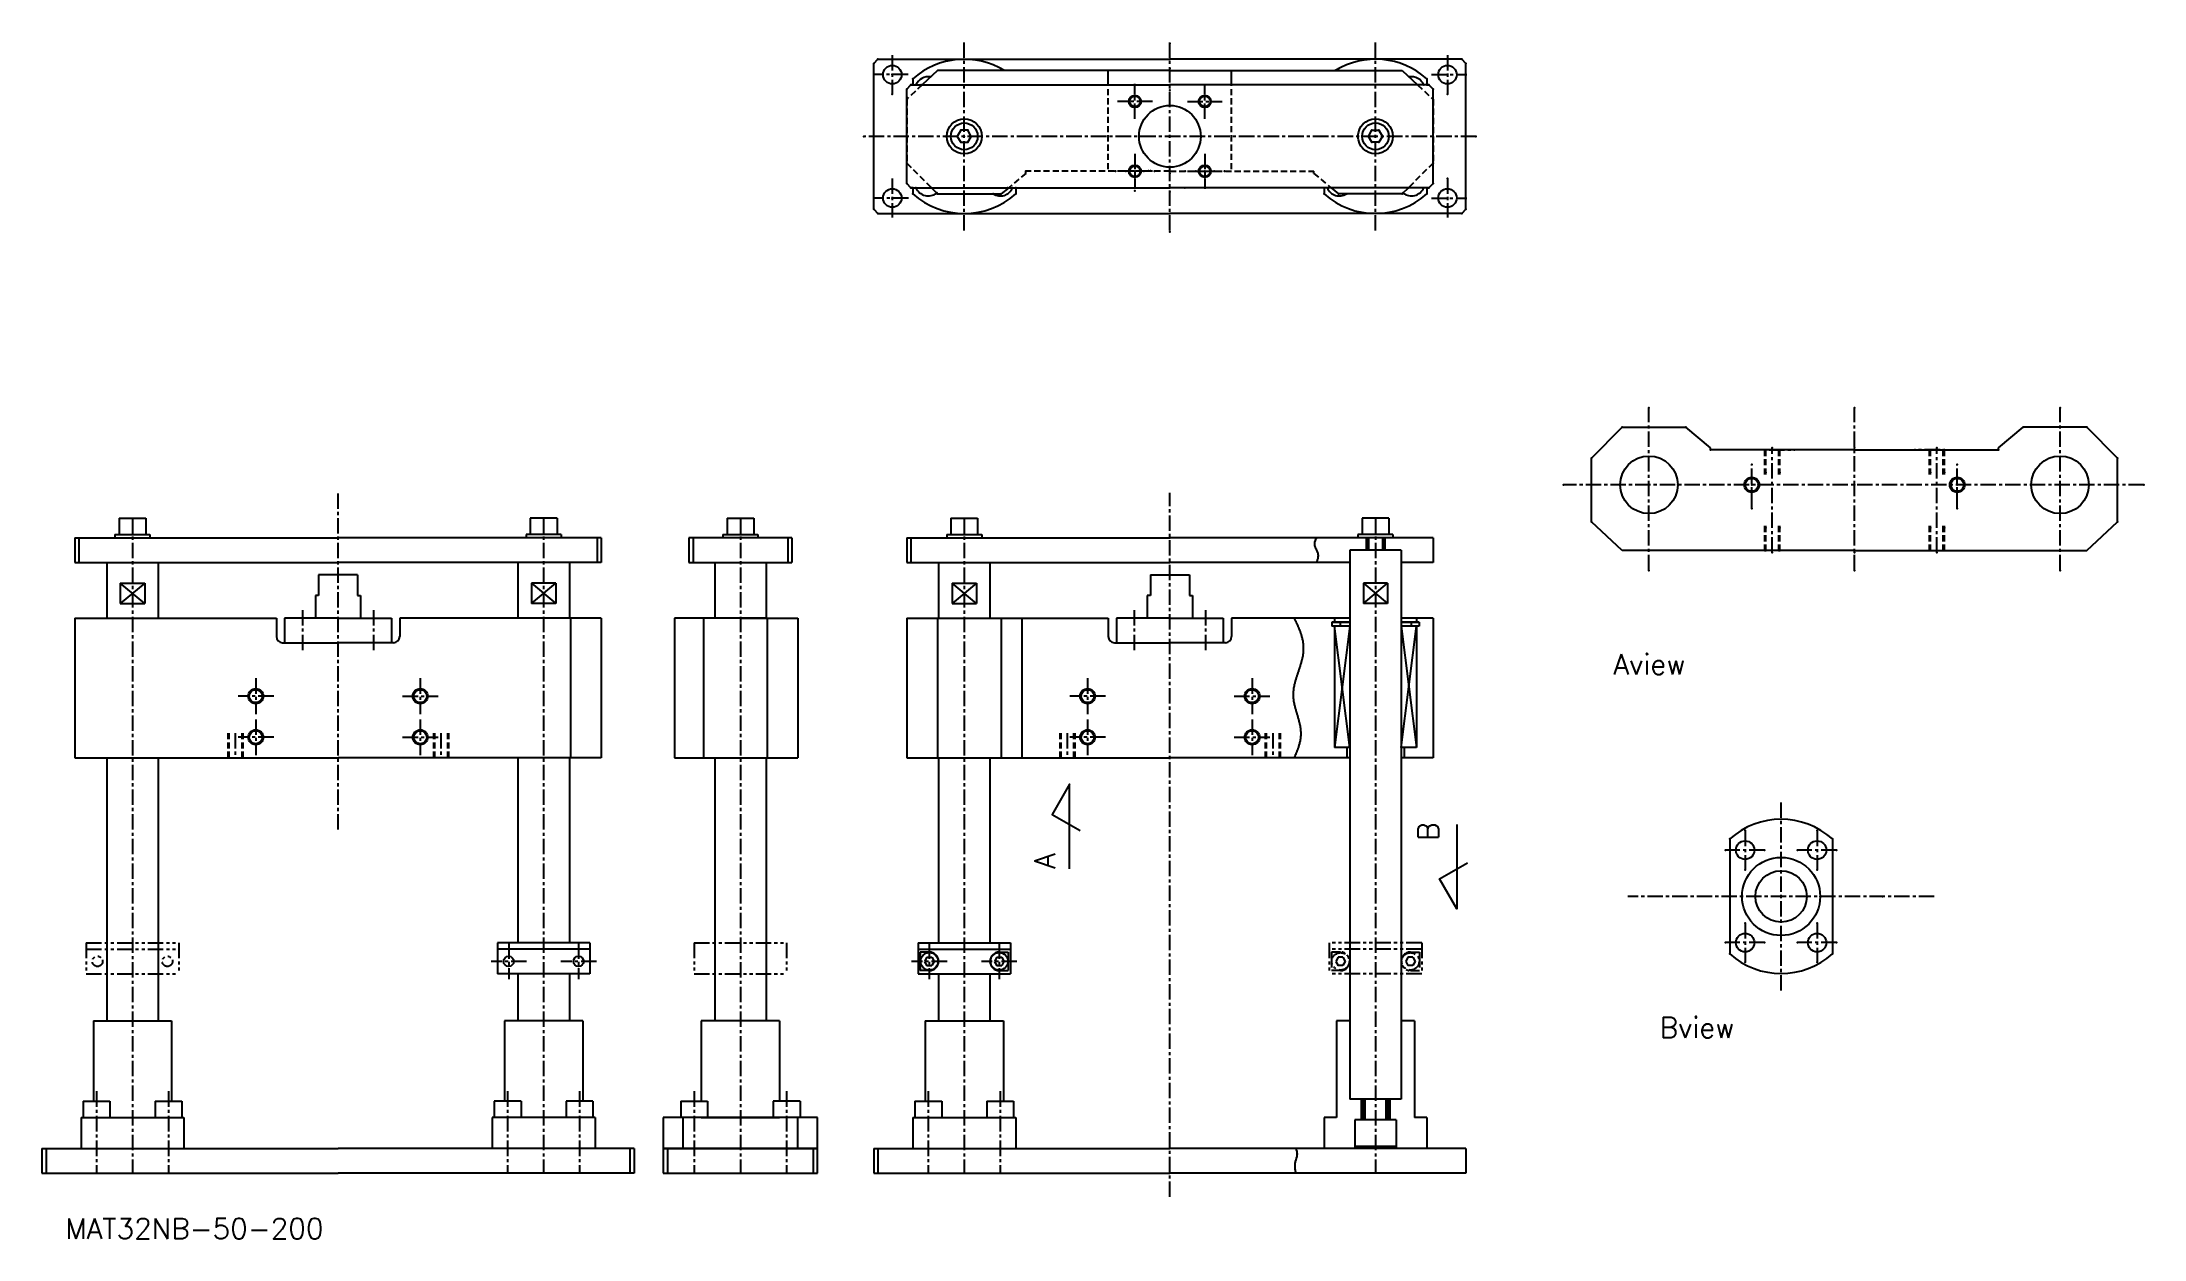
# Model space of a CAD drawing. Extents: x -549 to 474, y -341 to 241.
import ezdxf

# ---------------------------------------------------------------- set-up
doc = ezdxf.new("R2010")
doc.units = 0
for name, pattern in [('CENTER', [12, 7.5, -1.5, 1.5, -1.5]), ('DASHED', [4.5, 3, -1.5]), ('PHANTOM', [15, 7.5, -1.5, 1.5, -1.5, 1.5, -1.5])]:
    doc.linetypes.add(name, pattern=pattern)
doc.layers.get('0').update_dxf_attribs({"linetype": 'CONTINUOUS'})
doc.layers.add('CENTER', color=1, linetype='CENTER')
doc.styles.get("Standard").update_dxf_attribs({"font": 'txt.shx'})

msp = doc.modelspace()

# ---------------------------------------------------------------- texts
at = {"color": 7, "linetype": 'CONTINUOUS'}
for s, p in [('Aview', (215.7, -66.5)), ('Bview', (238.2, -243.2))]:
    msp.add_text(s, height=10, dxfattribs=at).set_placement(p)
for s, p in [('B', (130.7, -147.3)), ('A', (-55.8, -161))]:
    msp.add_text(s, height=10, rotation=90, dxfattribs=at).set_placement(p)
at = {"linetype": 'CONTINUOUS'}
msp.add_text('MAT32NB-50-200', height=10, dxfattribs=at).set_placement((-537.2, -341))

# ---------------------------------------------------------------- linework, layer by layer
at = {"color": 7, "linetype": 'CONTINUOUS'}
for p, q in [((-144, 230.8), (-142, 232.8)), ((-144, 159.8), (-144, 230.8)), ((-142, 232.8), (0, 232.8)), ((-113, 227.3), (-120.5, 220.3)), ((0, 227.3), (-113, 227.3)), ((-30, 220.3), (-30, 227.3)), ((142, 232.8), (0, 232.8)), ((0, 227.3), (113, 227.3)), ((30, 220.3), (30, 227.3)), ((113, 227.3), (120.5, 220.3)), ((144, 230.8), (142, 232.8)), ((144, 159.8), (144, 230.8)), ((-128, 218.3), (-126, 220.3)), ((-128, 172.3), (-128, 218.3)), ((-126, 220.3), (0, 220.3)), ((-125, 223.3), (-125, 220.3)), ((126, 220.3), (0, 220.3)), ((125, 223.3), (125, 220.3)), ((128, 218.3), (126, 220.3)), ((128, 172.3), (128, 218.3)), ((-101.7, 198.3), (-103.4, 195.3)), ((-103.4, 195.3), (-101.7, 192.4)), ((-98.3, 198.3), (-101.7, 198.3)), ((-96.6, 195.3), (-98.3, 198.3)), ((-98.3, 192.4), (-96.6, 195.3)), ((96.6, 195.3), (98.3, 198.3)), ((98.3, 192.4), (96.6, 195.3)), ((98.3, 198.3), (101.7, 198.3)), ((101.7, 198.3), (103.4, 195.3)), ((103.4, 195.3), (101.7, 192.4)), ((-101.7, 192.4), (-98.3, 192.4)), ((101.7, 192.4), (98.3, 192.4)), ((-126, 170.3), (-128, 172.3)), ((-126, 170.3), (0, 170.3)), ((-125, 170.3), (-125, 167.4)), ((-116, 170.3), (-113, 167.3)), ((-113, 167.3), (-82, 167.3)), ((-78.4, 170.3), (-82, 167.3)), ((-75, 170.3), (-75, 167.4)), ((126, 170.3), (0, 170.3)), ((75, 170.3), (75, 167.4)), ((78.4, 170.3), (82, 167.3)), ((113, 167.3), (82, 167.3)), ((116, 170.3), (113, 167.3)), ((125, 170.3), (125, 167.4)), ((126, 170.3), (128, 172.3)), ((-144, 159.8), (-142, 157.8)), ((-142, 157.8), (0, 157.8)), ((142, 157.8), (0, 157.8)), ((144, 159.8), (142, 157.8)), ((205, 38.8), (220, 53.8)), ((220, 53.8), (251, 53.8)), ((263, 43.8), (251, 53.8)), ((403, 43.8), (415, 53.8)), ((446, 53.8), (415, 53.8)), ((461, 38.8), (446, 53.8)), ((263, 42.8), (263, 43.8)), ((333, 42.8), (263, 42.8)), ((333, 42.8), (403, 42.8)), ((403, 42.8), (403, 43.8)), ((205, 7.8), (205, 38.8)), ((461, 7.8), (461, 38.8)), ((-532.6, 0), (-404.6, 0)), ((-532.6, 0), (-532.6, -12)), ((-530.6, 0), (-530.6, -12)), ((-513.1, 1.6), (-496.1, 1.6)), ((-513.1, 1.6), (-513.1, 0)), ((-511.1, 9.6), (-498.1, 9.6)), ((-511.1, 9.6), (-511.1, 1.6)), ((-498.1, 9.6), (-498.1, 1.6)), ((-496.1, 1.6), (-496.1, 0)), ((-276.6, 0), (-404.6, 0)), ((-296.1, 1.6), (-313.1, 1.6)), ((-313.1, 1.6), (-313.1, 0)), ((-298.1, 9.6), (-311.1, 9.6)), ((-311.1, 9.6), (-311.1, 1.6)), ((-298.1, 9.6), (-298.1, 1.6)), ((-296.1, 1.6), (-296.1, 0)), ((-278.6, 0), (-278.6, -12)), ((-276.6, 0), (-276.6, -12)), ((-183.9, 0), (-233.9, 0)), ((-233.9, 0), (-233.9, -12)), ((-231.9, 0), (-231.9, -12)), ((-217.4, 1.6), (-200.4, 1.6)), ((-217.4, 1.6), (-217.4, 0)), ((-215.4, 9.6), (-202.4, 9.6)), ((-215.4, 9.6), (-215.4, 1.6)), ((-202.4, 9.6), (-202.4, 1.6)), ((-200.4, 1.6), (-200.4, 0)), ((-185.9, 0), (-185.9, -12)), ((-183.9, 0), (-183.9, -12)), ((-128, 0), (0, 0)), ((-128, 0), (-128, -12)), ((-126, 0), (-126, -12)), ((-108.5, 1.6), (-91.5, 1.6)), ((-108.5, 1.6), (-108.5, 0)), ((-106.5, 9.6), (-93.5, 9.6)), ((-106.5, 9.6), (-106.5, 1.6)), ((-93.5, 9.6), (-93.5, 1.6)), ((-91.5, 1.6), (-91.5, 0)), ((128, 0), (0, 0)), ((108.5, 1.6), (91.5, 1.6)), ((91.5, 1.6), (91.5, 0)), ((106.5, 9.6), (93.5, 9.6)), ((93.5, 9.6), (93.5, 1.6)), ((95.5, 0), (95.5, -6)), ((96, 0), (96, -6)), ((96.6, 0), (96.6, -6)), ((103.4, 0), (103.4, -6)), ((104, 0), (104, -6)), ((104.5, 0), (104.5, -6)), ((106.5, 9.6), (106.5, 1.6)), ((108.5, 1.6), (108.5, 0)), ((128, 0), (128, -12)), ((220, -6.2), (205, 7.8)), ((446, -6.2), (461, 7.8)), ((112.5, -6), (87.5, -6)), ((87.5, -6), (87.5, -273)), ((112.5, -6), (112.5, -273)), ((333, -6.2), (220, -6.2)), ((333, -6.2), (446, -6.2)), ((-532.6, -12), (-517.1, -12)), ((-532.6, -12), (-404.6, -12)), ((-517.1, -12), (-517.1, -39)), ((-492.1, -12), (-492.1, -39)), ((-414.1, -18), (-414.1, -28)), ((-395.1, -18), (-414.1, -18)), ((-276.6, -12), (-404.6, -12)), ((-395.1, -18), (-395.1, -28)), ((-317.1, -12), (-317.1, -39)), ((-292.1, -12), (-292.1, -39)), ((-233.9, -12), (-183.9, -12)), ((-221.4, -12), (-221.4, -39)), ((-196.4, -12), (-196.4, -39)), ((-128, -12), (0, -12)), ((-112.5, -12), (-112.5, -39)), ((-87.5, -12), (-87.5, -39)), ((-9.5, -18), (-9.5, -28)), ((-9.5, -18), (9.5, -18)), ((87.5, -12), (0, -12)), ((9.5, -18), (9.5, -28)), ((128, -12), (112.5, -12)), ((-510.5, -22), (-498.6, -22)), ((-510.5, -22), (-510.5, -32)), ((-498.6, -22), (-510.5, -32)), ((-498.6, -32), (-510.5, -22)), ((-498.6, -22), (-498.6, -32)), ((-415.6, -28), (-415.6, -39)), ((-414.1, -28), (-415.6, -28)), ((-395.1, -28), (-393.6, -28)), ((-393.6, -28), (-393.6, -39)), ((-310.5, -22), (-310.5, -32)), ((-310.5, -32), (-298.6, -22)), ((-298.6, -22), (-310.5, -22)), ((-310.5, -22), (-298.6, -32)), ((-298.6, -22), (-298.6, -32)), ((-94.1, -32), (-105.9, -22)), ((-105.9, -22), (-105.9, -32)), ((-105.9, -22), (-94.1, -22)), ((-94.1, -22), (-105.9, -32)), ((-94.1, -22), (-94.1, -32)), ((-11, -28), (-11, -39)), ((-9.5, -28), (-11, -28)), ((9.5, -28), (11, -28)), ((11, -28), (11, -39)), ((105.9, -22), (94.1, -22)), ((94.1, -22), (94.1, -32)), ((94.1, -22), (105.9, -32)), ((94.1, -32), (105.9, -22)), ((105.9, -22), (105.9, -32)), ((-532.6, -39), (-517.1, -39)), ((-532.6, -39), (-434.6, -39)), ((-532.6, -39), (-532.6, -107)), ((-510.5, -32), (-498.6, -32)), ((-434.6, -39), (-434.6, -48)), ((-404.6, -39), (-430.6, -39)), ((-430.6, -39), (-430.6, -51)), ((-404.6, -39), (-378.6, -39)), ((-378.6, -39), (-378.6, -51)), ((-276.6, -39), (-374.6, -39)), ((-374.6, -39), (-374.6, -48)), ((-298.6, -32), (-310.5, -32)), ((-291.6, -39), (-291.6, -107)), ((-276.6, -39), (-276.6, -107)), ((-208.9, -39), (-240.9, -39)), ((-240.9, -39), (-240.9, -107)), ((-226.9, -39), (-226.9, -107)), ((-196.4, -39), (-221.4, -39)), ((-208.9, -39), (-180.9, -39)), ((-195.9, -39), (-195.9, -107)), ((-180.9, -39), (-180.9, -107)), ((-128, -39), (-30, -39)), ((-128, -39), (-128, -107)), ((-113, -39), (-113, -107)), ((-105.9, -32), (-94.1, -32)), ((-82, -39), (-82, -107)), ((-72, -39), (-72, -107)), ((-30, -39), (-30, -48)), ((-26, -39), (-26, -51)), ((0, -39), (-26, -39)), ((0, -39), (26, -39)), ((26, -39), (26, -51)), ((87.5, -39), (30, -39)), ((30, -39), (30, -48)), ((80, -39), (80, -41)), ((105.9, -32), (94.1, -32)), ((128, -39), (112.5, -39)), ((120, -39), (120, -41)), ((128, -39), (128, -107)), ((-431.6, -51), (-404.6, -51)), ((-377.6, -51), (-404.6, -51)), ((-27, -51), (0, -51)), ((27, -51), (0, -51)), ((78.8, -41), (78.8, -43)), ((87.5, -41), (78.8, -41)), ((87.5, -41.2), (78.8, -41.2)), ((87.5, -43), (78.8, -43)), ((80, -43), (80, -102)), ((87.5, -102), (80, -43)), ((87.5, -43), (80, -102)), ((82.8, -41.2), (82.8, -43)), ((87.5, -43), (87.5, -102)), ((121.3, -41), (112.5, -41)), ((121.3, -41.2), (112.5, -41.2)), ((121.3, -43), (112.5, -43)), ((112.5, -43), (112.5, -102)), ((112.5, -102), (120, -43)), ((112.5, -43), (120, -102)), ((117.3, -41.2), (117.3, -43)), ((120, -43), (120, -102)), ((121.3, -41), (121.3, -43)), ((87.5, -102), (80, -102)), ((86, -102), (86, -107)), ((120, -102), (112.5, -102)), ((114, -102), (114, -107)), ((-532.6, -107), (-517.1, -107)), ((-532.6, -107), (-404.6, -107)), ((-517.1, -107), (-517.1, -235)), ((-492.1, -107), (-492.1, -235)), ((-276.6, -107), (-404.6, -107)), ((-317.1, -107), (-317.1, -197)), ((-292.1, -107), (-292.1, -197)), ((-240.9, -107), (-180.9, -107)), ((-221.4, -107), (-221.4, -235)), ((-196.4, -107), (-196.4, -235)), ((-128, -107), (0, -107)), ((-112.5, -107), (-112.5, -197)), ((-87.5, -107), (-87.5, -197)), ((87.5, -107), (0, -107)), ((128, -107), (112.5, -107)), ((272.3, -146.4), (272.3, -202.3)), ((322.3, -146.4), (322.3, -202.3)), ((-282.1, -197), (-327.1, -197)), ((-327.1, -197), (-327.1, -212)), ((-282.1, -200), (-327.1, -200)), ((-282.1, -197), (-282.1, -212)), ((-122.5, -197), (-77.5, -197)), ((-122.5, -197), (-122.5, -212)), ((-122.5, -200), (-77.5, -200)), ((-117, -201.5), (-121.4, -201.5)), ((-121.4, -201.5), (-121.4, -210.5)), ((-118.2, -204), (-119.3, -206)), ((-118.2, -204), (-115.8, -204)), ((-115.8, -204), (-114.7, -206)), ((-84.2, -204), (-85.3, -206)), ((-84.2, -204), (-81.8, -204)), ((-83, -201.5), (-78.6, -201.5)), ((-81.8, -204), (-80.7, -206)), ((-78.6, -201.5), (-78.6, -210.5)), ((-77.5, -197), (-77.5, -212)), ((-282.1, -212), (-327.1, -212)), ((-317.1, -212), (-317.1, -235)), ((-292.1, -212), (-292.1, -235)), ((-122.5, -212), (-77.5, -212)), ((-117, -210.5), (-121.4, -210.5)), ((-119.3, -206), (-118.2, -208)), ((-118.2, -208), (-115.8, -208)), ((-114.7, -206), (-115.8, -208)), ((-112.5, -212), (-112.5, -235)), ((-87.5, -212), (-87.5, -235)), ((-85.3, -206), (-84.2, -208)), ((-84.2, -208), (-81.8, -208)), ((-83, -210.5), (-78.6, -210.5)), ((-80.7, -206), (-81.8, -208)), ((-523.6, -235), (-504.6, -235)), ((-523.6, -235), (-523.6, -274)), ((-504.6, -235), (-485.6, -235)), ((-485.6, -235), (-485.6, -274)), ((-323.6, -235), (-323.6, -274)), ((-304.6, -235), (-323.6, -235)), ((-285.6, -235), (-304.6, -235)), ((-285.6, -235), (-285.6, -274)), ((-227.9, -235), (-227.9, -274)), ((-189.9, -235), (-227.9, -235)), ((-189.9, -235), (-189.9, -274)), ((-119, -235), (-100, -235)), ((-119, -235), (-119, -274)), ((-100, -235), (-81, -235)), ((-81, -235), (-81, -274)), ((81, -235), (81, -282)), ((87.5, -235), (81, -235)), ((119, -235), (112.5, -235)), ((119, -235), (119, -282)), ((-528.6, -274), (-515.6, -274)), ((-528.6, -274), (-528.6, -282)), ((-515.6, -274), (-515.6, -282)), ((-493.6, -274), (-480.6, -274)), ((-493.6, -274), (-493.6, -282)), ((-480.6, -274), (-480.6, -282)), ((-315.6, -274), (-328.6, -274)), ((-328.6, -274), (-328.6, -282)), ((-315.6, -274), (-315.6, -282)), ((-280.6, -274), (-293.6, -274)), ((-293.6, -274), (-293.6, -282)), ((-280.6, -274), (-280.6, -282)), ((-237.9, -274), (-224.9, -274)), ((-237.9, -274), (-237.9, -282)), ((-224.9, -274), (-224.9, -282)), ((-179.9, -274), (-192.9, -274)), ((-192.9, -274), (-192.9, -282)), ((-179.9, -274), (-179.9, -282)), ((-124, -274), (-111, -274)), ((-124, -274), (-124, -282)), ((-111, -274), (-111, -282)), ((-89, -274), (-76, -274)), ((-89, -274), (-89, -282)), ((-76, -274), (-76, -282)), ((112.5, -273), (87.5, -273)), ((93, -273), (93, -283)), ((94, -273), (94, -283)), ((94.9, -273), (94.9, -283)), ((105.1, -273), (105.1, -283)), ((106, -273), (106, -283)), ((107, -273), (107, -283)), ((-529.6, -282), (-529.6, -297)), ((-529.6, -282), (-504.6, -282)), ((-504.6, -282), (-479.6, -282)), ((-479.6, -282), (-479.6, -297)), ((-329.6, -282), (-329.6, -297)), ((-304.6, -282), (-329.6, -282)), ((-279.6, -282), (-304.6, -282)), ((-279.6, -282), (-279.6, -297)), ((-208.9, -282), (-246.4, -282)), ((-246.4, -282), (-246.4, -297)), ((-236.8, -297), (-236.8, -282)), ((-227.9, -282), (-189.9, -282)), ((-171.4, -282), (-208.9, -282)), ((-180.9, -297), (-180.9, -282)), ((-171.4, -297), (-171.4, -282)), ((-125, -282), (-125, -297)), ((-125, -282), (-100, -282)), ((-100, -282), (-75, -282)), ((-75, -282), (-75, -297)), ((75, -282), (75, -297)), ((81, -282), (75, -282)), ((110, -283), (90, -283)), ((90, -283), (90, -297)), ((110, -283), (110, -297)), ((125, -282), (119, -282)), ((125, -282), (125, -297)), ((110, -296), (90, -296)), ((-548.6, -297), (-404.6, -297)), ((-548.6, -297), (-548.6, -309)), ((-546.6, -297), (-546.6, -309)), ((-529.6, -297), (-479.6, -297)), ((-260.6, -297), (-404.6, -297)), ((-279.6, -297), (-329.6, -297)), ((-262.6, -297), (-262.6, -309)), ((-260.6, -297), (-260.6, -309)), ((-246.4, -297), (-171.4, -297)), ((-208.9, -297), (-246.4, -297)), ((-246.4, -297), (-246.4, -309)), ((-244.4, -297), (-244.4, -309)), ((-171.4, -297), (-208.9, -297)), ((-173.4, -309), (-173.4, -297)), ((-171.4, -309), (-171.4, -297)), ((-144, -297), (0, -297)), ((-144, -297), (-144, -309)), ((-142, -297), (-142, -309)), ((144, -297), (0, -297)), ((144, -297), (144, -309)), ((-548.6, -309), (-404.6, -309)), ((-260.6, -309), (-404.6, -309)), ((-246.4, -309), (-171.4, -309)), ((-144, -309), (0, -309)), ((144, -309), (0, -309))]:
    msp.add_line(p, q, dxfattribs=at)
at = {"color": 3, "linetype": 'DASHED'}
for p, q in [((-120.5, 220.3), (-128, 213.3)), ((-30, 179.3), (-30, 220.3)), ((30, 179.3), (30, 220.3)), ((120.5, 220.3), (128, 213.3)), ((-128, 213.3), (-128, 182.3)), ((128, 213.3), (128, 182.3)), ((-128, 182.3), (-116, 170.3)), ((-70, 177.3), (-78.4, 170.3)), ((0, 178.3), (-70, 178.3)), ((-70, 177.3), (-70, 178.3)), ((0, 178.3), (70, 178.3)), ((70, 177.3), (70, 178.3)), ((70, 177.3), (78.4, 170.3)), ((128, 182.3), (116, 170.3)), ((289.4, 30.8), (289.4, 42.8)), ((289.9, 30.8), (289.9, 42.8)), ((296.2, 30.8), (296.2, 42.8)), ((296.7, 30.8), (296.7, 42.8)), ((369.4, 30.8), (369.4, 42.8)), ((369.9, 30.8), (369.9, 42.8)), ((376.2, 30.8), (376.2, 42.8)), ((376.7, 30.8), (376.7, 42.8)), ((289.4, -6.2), (289.4, 5.8)), ((289.9, -6.2), (289.9, 5.8)), ((296.2, -6.2), (296.2, 5.8)), ((296.7, -6.2), (296.7, 5.8)), ((369.4, -6.2), (369.4, 5.8)), ((369.9, -6.2), (369.9, 5.8)), ((376.2, -6.2), (376.2, 5.8)), ((376.7, -6.2), (376.7, 5.8)), ((-458.2, -95), (-458.2, -107)), ((-457.7, -95), (-457.7, -107)), ((-451.4, -95), (-451.4, -107)), ((-450.9, -95), (-450.9, -107)), ((-358.2, -95), (-358.2, -107)), ((-357.7, -95), (-357.7, -107)), ((-351.4, -95), (-351.4, -107)), ((-350.9, -95), (-350.9, -107)), ((-53.6, -95), (-53.6, -107)), ((-53.1, -95), (-53.1, -107)), ((-46.8, -95), (-46.8, -107)), ((-46.3, -95), (-46.3, -107)), ((46.3, -95), (46.3, -107)), ((46.8, -95), (46.8, -107)), ((53.1, -95), (53.1, -107)), ((53.6, -95), (53.6, -107))]:
    msp.add_line(p, q, dxfattribs=at)
at = {"color": 3, "linetype": 'PHANTOM'}
for p, q in [((-527.1, -197), (-482.1, -197)), ((-527.1, -197), (-527.1, -212)), ((-527.1, -200), (-482.1, -200)), ((-482.1, -197), (-482.1, -212)), ((-231.4, -197), (-186.4, -197)), ((-231.4, -197), (-231.4, -212)), ((-186.4, -197), (-186.4, -212)), ((122.5, -197), (77.5, -197)), ((77.5, -197), (77.5, -212)), ((122.5, -200), (77.5, -200)), ((78.6, -201.5), (78.6, -210.5)), ((83, -201.5), (78.6, -201.5)), ((81.8, -204), (80.7, -206)), ((84.2, -204), (81.8, -204)), ((84.2, -204), (85.3, -206)), ((115.8, -204), (114.7, -206)), ((118.2, -204), (115.8, -204)), ((117, -201.5), (121.4, -201.5)), ((118.2, -204), (119.3, -206)), ((121.4, -201.5), (121.4, -210.5)), ((122.5, -197), (122.5, -212)), ((-527.1, -212), (-482.1, -212)), ((-231.4, -212), (-186.4, -212)), ((122.5, -212), (77.5, -212)), ((83, -210.5), (78.6, -210.5)), ((80.7, -206), (81.8, -208)), ((84.2, -208), (81.8, -208)), ((85.3, -206), (84.2, -208)), ((114.7, -206), (115.8, -208)), ((118.2, -208), (115.8, -208)), ((117, -210.5), (121.4, -210.5)), ((119.3, -206), (118.2, -208))]:
    msp.add_line(p, q, dxfattribs=at)
at = {"color": 7, "linetype": 'CONTINUOUS'}
for points in [[(-48.8, -161), (-48.8, -119.8), (-57.2, -134.5), (-43.6, -142.4)], [(139.5, -139.4), (139.5, -180.5), (131.1, -165.9), (144.7, -158)]]:
    msp.add_lwpolyline(points, dxfattribs=at)
at = {"color": 7}
for points in [[(71.3, 0, 0), (71.3, 0, 0), (71.2, -0.1, 0), (71.2, -0.1, 0), (71.2, -0.1, 0), (71.2, -0.1, 0), (71.2, -0.2, 0), (71.2, -0.2, 0), (71.2, -0.2, 0), (71.1, -0.2, 0), (71.1, -0.3, 0), (71.1, -0.3, 0), (71.1, -0.3, 0), (71.1, -0.3, 0), (71.1, -0.4, 0), (71.1, -0.4, 0), (71, -0.4, 0), (71, -0.5, 0), (71, -0.5, 0), (71, -0.5, 0), (71, -0.5, 0), (71, -0.6, 0), (71, -0.6, 0), (70.9, -0.6, 0), (70.9, -0.6, 0), (70.9, -0.7, 0), (70.9, -0.7, 0), (70.9, -0.7, 0), (70.9, -0.8, 0), (70.9, -0.8, 0), (70.9, -0.8, 0), (70.8, -0.8, 0), (70.8, -0.9, 0), (70.8, -0.9, 0), (70.8, -0.9, 0), (70.8, -1, 0), (70.8, -1, 0), (70.8, -1, 0), (70.8, -1, 0), (70.8, -1.1, 0), (70.7, -1.1, 0), (70.7, -1.1, 0), (70.7, -1.1, 0), (70.7, -1.2, 0), (70.7, -1.2, 0), (70.7, -1.2, 0), (70.7, -1.3, 0), (70.7, -1.3, 0), (70.7, -1.3, 0), (70.6, -1.3, 0), (70.6, -1.4, 0), (70.6, -1.4, 0), (70.6, -1.4, 0), (70.6, -1.5, 0), (70.6, -1.5, 0), (70.6, -1.5, 0), (70.6, -1.5, 0), (70.6, -1.6, 0), (70.6, -1.6, 0), (70.5, -1.6, 0), (70.5, -1.7, 0), (70.5, -1.7, 0), (70.5, -1.7, 0), (70.5, -1.8, 0), (70.5, -1.8, 0), (70.5, -1.8, 0), (70.5, -1.8, 0), (70.5, -1.9, 0), (70.5, -1.9, 0), (70.5, -1.9, 0), (70.5, -2, 0), (70.4, -2, 0), (70.4, -2, 0), (70.4, -2, 0), (70.4, -2.1, 0), (70.4, -2.1, 0), (70.4, -2.1, 0), (70.4, -2.2, 0), (70.4, -2.2, 0), (70.4, -2.2, 0), (70.4, -2.3, 0), (70.4, -2.3, 0), (70.4, -2.3, 0), (70.4, -2.3, 0), (70.4, -2.4, 0), (70.4, -2.4, 0), (70.4, -2.4, 0), (70.4, -2.5, 0), (70.4, -2.5, 0), (70.3, -2.5, 0), (70.3, -2.6, 0), (70.3, -2.6, 0), (70.3, -2.6, 0), (70.3, -2.6, 0), (70.3, -2.7, 0), (70.3, -2.7, 0), (70.3, -2.7, 0), (70.3, -2.8, 0), (70.3, -2.8, 0), (70.3, -2.8, 0), (70.3, -2.9, 0), (70.3, -2.9, 0), (70.3, -2.9, 0), (70.3, -3, 0), (70.3, -3, 0), (70.3, -3, 0), (70.3, -3, 0), (70.3, -3.1, 0), (70.3, -3.1, 0), (70.3, -3.1, 0), (70.3, -3.2, 0), (70.3, -3.2, 0), (70.3, -3.2, 0), (70.3, -3.3, 0), (70.3, -3.3, 0), (70.3, -3.3, 0), (70.3, -3.3, 0), (70.3, -3.4, 0), (70.4, -3.4, 0), (70.4, -3.4, 0), (70.4, -3.5, 0), (70.4, -3.5, 0), (70.4, -3.5, 0), (70.4, -3.6, 0), (70.4, -3.6, 0), (70.4, -3.6, 0), (70.4, -3.7, 0), (70.4, -3.7, 0), (70.4, -3.7, 0), (70.4, -3.7, 0), (70.4, -3.8, 0), (70.4, -3.8, 0), (70.4, -3.8, 0), (70.4, -3.9, 0), (70.4, -3.9, 0), (70.4, -3.9, 0), (70.5, -3.9, 0), (70.5, -4, 0), (70.5, -4, 0), (70.5, -4, 0), (70.5, -4.1, 0), (70.5, -4.1, 0), (70.5, -4.1, 0), (70.5, -4.2, 0), (70.5, -4.2, 0), (70.5, -4.2, 0), (70.5, -4.2, 0), (70.6, -4.3, 0), (70.6, -4.3, 0), (70.6, -4.3, 0), (70.6, -4.4, 0), (70.6, -4.4, 0), (70.6, -4.4, 0), (70.6, -4.4, 0), (70.6, -4.5, 0), (70.6, -4.5, 0), (70.6, -4.5, 0), (70.7, -4.6, 0), (70.7, -4.6, 0), (70.7, -4.6, 0), (70.7, -4.6, 0), (70.7, -4.7, 0), (70.7, -4.7, 0), (70.7, -4.7, 0), (70.7, -4.7, 0), (70.8, -4.8, 0), (70.8, -4.8, 0), (70.8, -4.8, 0), (70.8, -4.9, 0), (70.8, -4.9, 0), (70.8, -4.9, 0), (70.8, -4.9, 0), (70.8, -5, 0), (70.8, -5, 0), (70.9, -5, 0), (70.9, -5.1, 0), (70.9, -5.1, 0), (70.9, -5.1, 0), (70.9, -5.1, 0), (70.9, -5.2, 0), (70.9, -5.2, 0), (71, -5.2, 0), (71, -5.2, 0), (71, -5.3, 0), (71, -5.3, 0), (71, -5.3, 0), (71, -5.4, 0), (71, -5.4, 0), (71, -5.4, 0), (71.1, -5.4, 0), (71.1, -5.5, 0), (71.1, -5.5, 0), (71.1, -5.5, 0), (71.1, -5.5, 0), (71.1, -5.6, 0), (71.1, -5.6, 0), (71.1, -5.6, 0), (71.2, -5.7, 0), (71.2, -5.7, 0), (71.2, -5.7, 0), (71.2, -5.7, 0), (71.2, -5.8, 0), (71.2, -5.8, 0), (71.2, -5.8, 0), (71.3, -5.8, 0), (71.3, -5.9, 0), (71.3, -5.9, 0), (71.3, -5.9, 0), (71.3, -6, 0), (71.3, -6, 0), (71.3, -6, 0), (71.3, -6, 0), (71.4, -6.1, 0), (71.4, -6.1, 0), (71.4, -6.1, 0), (71.4, -6.2, 0), (71.4, -6.2, 0), (71.4, -6.2, 0), (71.4, -6.2, 0), (71.4, -6.3, 0), (71.5, -6.3, 0), (71.5, -6.3, 0), (71.5, -6.3, 0), (71.5, -6.4, 0), (71.5, -6.4, 0), (71.5, -6.4, 0), (71.5, -6.5, 0), (71.5, -6.5, 0), (71.6, -6.5, 0), (71.6, -6.5, 0), (71.6, -6.6, 0), (71.6, -6.6, 0), (71.6, -6.6, 0), (71.6, -6.6, 0), (71.6, -6.7, 0), (71.6, -6.7, 0), (71.7, -6.7, 0), (71.7, -6.8, 0), (71.7, -6.8, 0), (71.7, -6.8, 0), (71.7, -6.8, 0), (71.7, -6.9, 0), (71.7, -6.9, 0), (71.7, -6.9, 0), (71.7, -7, 0), (71.8, -7, 0), (71.8, -7, 0), (71.8, -7, 0), (71.8, -7.1, 0), (71.8, -7.1, 0), (71.8, -7.1, 0), (71.8, -7.2, 0), (71.8, -7.2, 0), (71.8, -7.2, 0), (71.8, -7.2, 0), (71.9, -7.3, 0), (71.9, -7.3, 0), (71.9, -7.3, 0), (71.9, -7.4, 0), (71.9, -7.4, 0), (71.9, -7.4, 0), (71.9, -7.5, 0), (71.9, -7.5, 0), (71.9, -7.5, 0), (71.9, -7.5, 0), (71.9, -7.6, 0), (71.9, -7.6, 0), (71.9, -7.6, 0), (72, -7.7, 0), (72, -7.7, 0), (72, -7.7, 0), (72, -7.7, 0), (72, -7.8, 0), (72, -7.8, 0), (72, -7.8, 0), (72, -7.9, 0), (72, -7.9, 0), (72, -7.9, 0), (72, -8, 0), (72, -8, 0), (72, -8, 0), (72, -8, 0), (72, -8.1, 0), (72, -8.1, 0), (72, -8.1, 0), (72, -8.2, 0), (72, -8.2, 0), (72, -8.2, 0), (72.1, -8.3, 0), (72.1, -8.3, 0), (72.1, -8.3, 0), (72.1, -8.3, 0), (72.1, -8.4, 0), (72.1, -8.4, 0), (72.1, -8.4, 0), (72.1, -8.5, 0), (72.1, -8.5, 0), (72.1, -8.5, 0), (72.1, -8.6, 0), (72.1, -8.6, 0), (72.1, -8.6, 0), (72.1, -8.7, 0), (72.1, -8.7, 0), (72.1, -8.7, 0), (72.1, -8.7, 0), (72.1, -8.8, 0), (72.1, -8.8, 0), (72.1, -8.8, 0), (72.1, -8.9, 0), (72.1, -8.9, 0), (72.1, -8.9, 0), (72.1, -9, 0), (72.1, -9, 0), (72.1, -9, 0), (72.1, -9, 0), (72.1, -9.1, 0), (72.1, -9.1, 0), (72, -9.1, 0), (72, -9.2, 0), (72, -9.2, 0), (72, -9.2, 0), (72, -9.3, 0), (72, -9.3, 0), (72, -9.3, 0), (72, -9.4, 0), (72, -9.4, 0), (72, -9.4, 0), (72, -9.4, 0), (72, -9.5, 0), (72, -9.5, 0), (72, -9.5, 0), (72, -9.6, 0), (72, -9.6, 0), (72, -9.6, 0), (72, -9.7, 0), (72, -9.7, 0), (72, -9.7, 0), (72, -9.7, 0), (72, -9.8, 0), (72, -9.8, 0), (71.9, -9.8, 0), (71.9, -9.9, 0), (71.9, -9.9, 0), (71.9, -9.9, 0), (71.9, -10, 0), (71.9, -10, 0), (71.9, -10, 0), (71.9, -10, 0), (71.9, -10.1, 0), (71.9, -10.1, 0), (71.9, -10.1, 0), (71.9, -10.2, 0), (71.9, -10.2, 0), (71.9, -10.2, 0), (71.9, -10.2, 0), (71.8, -10.3, 0), (71.8, -10.3, 0), (71.8, -10.3, 0), (71.8, -10.4, 0), (71.8, -10.4, 0), (71.8, -10.4, 0), (71.8, -10.5, 0), (71.8, -10.5, 0), (71.8, -10.5, 0), (71.8, -10.5, 0), (71.8, -10.6, 0), (71.8, -10.6, 0), (71.8, -10.6, 0), (71.7, -10.7, 0), (71.7, -10.7, 0), (71.7, -10.7, 0), (71.7, -10.7, 0), (71.7, -10.8, 0), (71.7, -10.8, 0), (71.7, -10.8, 0), (71.7, -10.9, 0), (71.7, -10.9, 0), (71.7, -10.9, 0), (71.7, -10.9, 0), (71.6, -11, 0), (71.6, -11, 0), (71.6, -11, 0), (71.6, -11.1, 0), (71.6, -11.1, 0), (71.6, -11.1, 0), (71.6, -11.1, 0), (71.6, -11.2, 0), (71.6, -11.2, 0), (71.6, -11.2, 0), (71.5, -11.3, 0), (71.5, -11.3, 0), (71.5, -11.3, 0), (71.5, -11.3, 0), (71.5, -11.4, 0), (71.5, -11.4, 0), (71.5, -11.4, 0), (71.5, -11.5, 0), (71.5, -11.5, 0), (71.5, -11.5, 0), (71.4, -11.5, 0), (71.4, -11.6, 0), (71.4, -11.6, 0), (71.4, -11.6, 0), (71.4, -11.7, 0), (71.4, -11.7, 0), (71.4, -11.7, 0), (71.4, -11.7, 0), (71.4, -11.8, 0), (71.3, -11.8, 0), (71.3, -11.8, 0), (71.3, -11.9, 0), (71.3, -11.9, 0), (71.3, -11.9, 0), (71.3, -11.9, 0), (71.3, -12, 0), (71.3, -12, 0)], [(60.4, -39, 0), (60.4, -39.1, 0), (60.5, -39.3, 0), (60.6, -39.4, 0), (60.6, -39.5, 0), (60.7, -39.7, 0), (60.8, -39.8, 0), (60.8, -39.9, 0), (60.9, -40, 0), (61, -40.2, 0), (61, -40.3, 0), (61.1, -40.4, 0), (61.2, -40.6, 0), (61.2, -40.7, 0), (61.3, -40.8, 0), (61.4, -41, 0), (61.4, -41.1, 0), (61.5, -41.2, 0), (61.5, -41.4, 0), (61.6, -41.5, 0), (61.7, -41.6, 0), (61.7, -41.8, 0), (61.8, -41.9, 0), (61.9, -42, 0), (61.9, -42.2, 0), (62, -42.3, 0), (62, -42.4, 0), (62.1, -42.6, 0), (62.2, -42.7, 0), (62.2, -42.8, 0), (62.3, -43, 0), (62.3, -43.1, 0), (62.4, -43.2, 0), (62.5, -43.4, 0), (62.5, -43.5, 0), (62.6, -43.6, 0), (62.6, -43.8, 0), (62.7, -43.9, 0), (62.7, -44.1, 0), (62.8, -44.2, 0), (62.8, -44.3, 0), (62.9, -44.5, 0), (63, -44.6, 0), (63, -44.7, 0), (63.1, -44.9, 0), (63.1, -45, 0), (63.2, -45.1, 0), (63.2, -45.3, 0), (63.3, -45.4, 0), (63.3, -45.6, 0), (63.4, -45.7, 0), (63.4, -45.8, 0), (63.5, -46, 0), (63.5, -46.1, 0), (63.6, -46.3, 0), (63.6, -46.4, 0), (63.7, -46.5, 0), (63.7, -46.7, 0), (63.8, -46.8, 0), (63.8, -47, 0), (63.8, -47.1, 0), (63.9, -47.2, 0), (63.9, -47.4, 0), (64, -47.5, 0), (64, -47.7, 0), (64, -47.8, 0), (64.1, -47.9, 0), (64.1, -48.1, 0), (64.2, -48.2, 0), (64.2, -48.4, 0), (64.2, -48.5, 0), (64.3, -48.7, 0), (64.3, -48.8, 0), (64.3, -48.9, 0), (64.4, -49.1, 0), (64.4, -49.2, 0), (64.4, -49.4, 0), (64.5, -49.5, 0), (64.5, -49.7, 0), (64.5, -49.8, 0), (64.6, -49.9, 0), (64.6, -50.1, 0), (64.6, -50.2, 0), (64.6, -50.4, 0), (64.7, -50.5, 0), (64.7, -50.7, 0), (64.7, -50.8, 0), (64.7, -51, 0), (64.7, -51.1, 0), (64.8, -51.3, 0), (64.8, -51.4, 0), (64.8, -51.6, 0), (64.8, -51.7, 0), (64.8, -51.8, 0), (64.8, -52, 0), (64.8, -52.1, 0), (64.9, -52.3, 0), (64.9, -52.4, 0), (64.9, -52.6, 0), (64.9, -52.7, 0), (64.9, -52.9, 0), (64.9, -53, 0), (64.9, -53.2, 0), (64.9, -53.3, 0), (64.9, -53.5, 0), (64.9, -53.6, 0), (64.9, -53.8, 0), (64.9, -53.9, 0), (64.9, -54.1, 0), (64.9, -54.2, 0), (64.9, -54.4, 0), (64.9, -54.5, 0), (64.9, -54.6, 0), (64.9, -54.8, 0), (64.9, -54.9, 0), (64.9, -55.1, 0), (64.9, -55.2, 0), (64.9, -55.4, 0), (64.9, -55.5, 0), (64.8, -55.7, 0), (64.8, -55.8, 0), (64.8, -56, 0), (64.8, -56.1, 0), (64.8, -56.3, 0), (64.8, -56.4, 0), (64.7, -56.5, 0), (64.7, -56.7, 0), (64.7, -56.8, 0), (64.7, -57, 0), (64.7, -57.1, 0), (64.6, -57.3, 0), (64.6, -57.4, 0), (64.6, -57.6, 0), (64.6, -57.7, 0), (64.5, -57.9, 0), (64.5, -58, 0), (64.5, -58.1, 0), (64.4, -58.3, 0), (64.4, -58.4, 0), (64.4, -58.6, 0), (64.3, -58.7, 0), (64.3, -58.9, 0), (64.3, -59, 0), (64.2, -59.1, 0), (64.2, -59.3, 0), (64.2, -59.4, 0), (64.1, -59.6, 0), (64.1, -59.7, 0), (64.1, -59.9, 0), (64, -60, 0), (64, -60.1, 0), (63.9, -60.3, 0), (63.9, -60.4, 0), (63.9, -60.6, 0), (63.8, -60.7, 0), (63.8, -60.9, 0), (63.7, -61, 0), (63.7, -61.1, 0), (63.7, -61.3, 0), (63.6, -61.4, 0), (63.6, -61.6, 0), (63.5, -61.7, 0), (63.5, -61.8, 0), (63.4, -62, 0), (63.4, -62.1, 0), (63.4, -62.3, 0), (63.3, -62.4, 0), (63.3, -62.5, 0), (63.2, -62.7, 0), (63.2, -62.8, 0), (63.1, -63, 0), (63.1, -63.1, 0), (63, -63.2, 0), (63, -63.4, 0), (63, -63.5, 0), (62.9, -63.7, 0), (62.9, -63.8, 0), (62.8, -63.9, 0), (62.8, -64.1, 0), (62.7, -64.2, 0), (62.7, -64.4, 0), (62.6, -64.5, 0), (62.6, -64.6, 0), (62.5, -64.8, 0), (62.5, -64.9, 0), (62.5, -65.1, 0), (62.4, -65.2, 0), (62.4, -65.3, 0), (62.3, -65.5, 0), (62.3, -65.6, 0), (62.2, -65.8, 0), (62.2, -65.9, 0), (62.1, -66, 0), (62.1, -66.2, 0), (62, -66.3, 0), (62, -66.5, 0), (61.9, -66.6, 0), (61.9, -66.7, 0), (61.8, -66.9, 0), (61.8, -67, 0), (61.8, -67.2, 0), (61.7, -67.3, 0), (61.7, -67.4, 0), (61.6, -67.6, 0), (61.6, -67.7, 0), (61.5, -67.9, 0), (61.5, -68, 0), (61.4, -68.1, 0), (61.4, -68.3, 0), (61.4, -68.4, 0), (61.3, -68.6, 0), (61.3, -68.7, 0), (61.2, -68.8, 0), (61.2, -69, 0), (61.1, -69.1, 0), (61.1, -69.3, 0), (61.1, -69.4, 0), (61, -69.5, 0), (61, -69.7, 0), (60.9, -69.8, 0), (60.9, -70, 0), (60.9, -70.1, 0), (60.8, -70.2, 0), (60.8, -70.4, 0), (60.8, -70.5, 0), (60.7, -70.7, 0), (60.7, -70.8, 0), (60.6, -71, 0), (60.6, -71.1, 0), (60.6, -71.2, 0), (60.5, -71.4, 0), (60.5, -71.5, 0), (60.5, -71.7, 0), (60.5, -71.8, 0), (60.4, -72, 0), (60.4, -72.1, 0), (60.4, -72.3, 0), (60.3, -72.4, 0), (60.3, -72.5, 0), (60.3, -72.7, 0), (60.3, -72.8, 0), (60.2, -73, 0), (60.2, -73.1, 0), (60.2, -73.3, 0), (60.2, -73.4, 0), (60.2, -73.6, 0), (60.1, -73.7, 0), (60.1, -73.9, 0), (60.1, -74, 0), (60.1, -74.1, 0), (60.1, -74.3, 0), (60.1, -74.4, 0), (60, -74.6, 0), (60, -74.7, 0), (60, -74.9, 0), (60, -75, 0), (60, -75.2, 0), (60, -75.3, 0), (60, -75.5, 0), (60, -75.6, 0), (60, -75.8, 0), (60, -75.9, 0), (60, -76.1, 0), (60, -76.2, 0), (60, -76.4, 0), (60, -76.5, 0), (60, -76.7, 0), (60, -76.8, 0), (60, -76.9, 0), (60, -77.1, 0), (60, -77.2, 0), (60, -77.4, 0), (60, -77.5, 0), (60, -77.7, 0), (60, -77.8, 0), (60, -78, 0), (60, -78.1, 0), (60.1, -78.3, 0), (60.1, -78.4, 0), (60.1, -78.6, 0), (60.1, -78.7, 0), (60.1, -78.9, 0), (60.1, -79, 0), (60.2, -79.1, 0), (60.2, -79.3, 0), (60.2, -79.4, 0), (60.2, -79.6, 0), (60.3, -79.7, 0), (60.3, -79.9, 0), (60.3, -80, 0), (60.3, -80.2, 0), (60.4, -80.3, 0), (60.4, -80.4, 0), (60.4, -80.6, 0), (60.4, -80.7, 0), (60.5, -80.9, 0), (60.5, -81, 0), (60.5, -81.2, 0), (60.6, -81.3, 0), (60.6, -81.5, 0), (60.6, -81.6, 0), (60.7, -81.7, 0), (60.7, -81.9, 0), (60.8, -82, 0), (60.8, -82.2, 0), (60.8, -82.3, 0), (60.9, -82.5, 0), (60.9, -82.6, 0), (60.9, -82.7, 0), (61, -82.9, 0), (61, -83, 0), (61.1, -83.2, 0), (61.1, -83.3, 0), (61.1, -83.4, 0), (61.2, -83.6, 0), (61.2, -83.7, 0), (61.3, -83.9, 0), (61.3, -84, 0), (61.3, -84.2, 0), (61.4, -84.3, 0), (61.4, -84.4, 0), (61.5, -84.6, 0), (61.5, -84.7, 0), (61.6, -84.9, 0), (61.6, -85, 0), (61.6, -85.1, 0), (61.7, -85.3, 0), (61.7, -85.4, 0), (61.8, -85.6, 0), (61.8, -85.7, 0), (61.8, -85.8, 0), (61.9, -86, 0), (61.9, -86.1, 0), (62, -86.3, 0), (62, -86.4, 0), (62.1, -86.5, 0), (62.1, -86.7, 0), (62.1, -86.8, 0), (62.2, -87, 0), (62.2, -87.1, 0), (62.3, -87.3, 0), (62.3, -87.4, 0), (62.3, -87.5, 0), (62.4, -87.7, 0), (62.4, -87.8, 0), (62.5, -88, 0), (62.5, -88.1, 0), (62.5, -88.2, 0), (62.6, -88.4, 0), (62.6, -88.5, 0), (62.7, -88.7, 0), (62.7, -88.8, 0), (62.7, -89, 0), (62.8, -89.1, 0), (62.8, -89.2, 0), (62.8, -89.4, 0), (62.9, -89.5, 0), (62.9, -89.7, 0), (62.9, -89.8, 0), (63, -90, 0), (63, -90.1, 0), (63, -90.2, 0), (63.1, -90.4, 0), (63.1, -90.5, 0), (63.1, -90.7, 0), (63.2, -90.8, 0), (63.2, -91, 0), (63.2, -91.1, 0), (63.3, -91.2, 0), (63.3, -91.4, 0), (63.3, -91.5, 0), (63.3, -91.7, 0), (63.4, -91.8, 0), (63.4, -92, 0), (63.4, -92.1, 0), (63.4, -92.3, 0), (63.5, -92.4, 0), (63.5, -92.6, 0), (63.5, -92.7, 0), (63.5, -92.9, 0), (63.5, -93, 0), (63.6, -93.1, 0), (63.6, -93.3, 0), (63.6, -93.4, 0), (63.6, -93.6, 0), (63.6, -93.7, 0), (63.6, -93.9, 0), (63.6, -94, 0), (63.7, -94.2, 0), (63.7, -94.3, 0), (63.7, -94.5, 0), (63.7, -94.6, 0), (63.7, -94.8, 0), (63.7, -94.9, 0), (63.7, -95.1, 0), (63.7, -95.2, 0), (63.7, -95.3, 0), (63.7, -95.5, 0), (63.7, -95.6, 0), (63.7, -95.8, 0), (63.7, -95.9, 0), (63.7, -96.1, 0), (63.7, -96.2, 0), (63.7, -96.4, 0), (63.6, -96.5, 0), (63.6, -96.7, 0), (63.6, -96.8, 0), (63.6, -97, 0), (63.6, -97.1, 0), (63.6, -97.3, 0), (63.6, -97.4, 0), (63.5, -97.5, 0), (63.5, -97.7, 0), (63.5, -97.8, 0), (63.5, -98, 0), (63.4, -98.1, 0), (63.4, -98.3, 0), (63.4, -98.4, 0), (63.4, -98.6, 0), (63.3, -98.7, 0), (63.3, -98.9, 0), (63.3, -99, 0), (63.2, -99.1, 0), (63.2, -99.3, 0), (63.2, -99.4, 0), (63.1, -99.6, 0), (63.1, -99.7, 0), (63.1, -99.9, 0), (63, -100, 0), (63, -100.1, 0), (63, -100.3, 0), (62.9, -100.4, 0), (62.9, -100.6, 0), (62.8, -100.7, 0), (62.8, -100.9, 0), (62.8, -101, 0), (62.7, -101.1, 0), (62.7, -101.3, 0), (62.6, -101.4, 0), (62.6, -101.6, 0), (62.5, -101.7, 0), (62.5, -101.8, 0), (62.5, -102, 0), (62.4, -102.1, 0), (62.4, -102.3, 0), (62.3, -102.4, 0), (62.3, -102.5, 0), (62.2, -102.7, 0), (62.2, -102.8, 0), (62.1, -103, 0), (62.1, -103.1, 0), (62, -103.2, 0), (61.9, -103.4, 0), (61.9, -103.5, 0), (61.8, -103.6, 0), (61.8, -103.8, 0), (61.7, -103.9, 0), (61.7, -104, 0), (61.6, -104.2, 0), (61.6, -104.3, 0), (61.5, -104.5, 0), (61.5, -104.6, 0), (61.4, -104.7, 0), (61.3, -104.9, 0), (61.3, -105, 0), (61.2, -105.1, 0), (61.2, -105.3, 0), (61.1, -105.4, 0), (61, -105.5, 0), (61, -105.7, 0), (60.9, -105.8, 0), (60.9, -105.9, 0), (60.8, -106.1, 0), (60.7, -106.2, 0), (60.7, -106.3, 0), (60.6, -106.5, 0), (60.5, -106.6, 0), (60.5, -106.7, 0), (60.4, -106.9, 0), (60.4, -107, 0)], [(61.3, -297, 0), (61.3, -297, 0), (61.3, -297.1, 0), (61.3, -297.1, 0), (61.3, -297.1, 0), (61.3, -297.1, 0), (61.3, -297.2, 0), (61.3, -297.2, 0), (61.3, -297.2, 0), (61.4, -297.2, 0), (61.4, -297.3, 0), (61.4, -297.3, 0), (61.4, -297.3, 0), (61.4, -297.4, 0), (61.4, -297.4, 0), (61.4, -297.4, 0), (61.4, -297.4, 0), (61.4, -297.5, 0), (61.4, -297.5, 0), (61.5, -297.5, 0), (61.5, -297.6, 0), (61.5, -297.6, 0), (61.5, -297.6, 0), (61.5, -297.6, 0), (61.5, -297.7, 0), (61.5, -297.7, 0), (61.5, -297.7, 0), (61.5, -297.8, 0), (61.5, -297.8, 0), (61.5, -297.8, 0), (61.6, -297.8, 0), (61.6, -297.9, 0), (61.6, -297.9, 0), (61.6, -297.9, 0), (61.6, -298, 0), (61.6, -298, 0), (61.6, -298, 0), (61.6, -298, 0), (61.6, -298.1, 0), (61.6, -298.1, 0), (61.6, -298.1, 0), (61.6, -298.2, 0), (61.6, -298.2, 0), (61.7, -298.2, 0), (61.7, -298.2, 0), (61.7, -298.3, 0), (61.7, -298.3, 0), (61.7, -298.3, 0), (61.7, -298.4, 0), (61.7, -298.4, 0), (61.7, -298.4, 0), (61.7, -298.4, 0), (61.7, -298.5, 0), (61.7, -298.5, 0), (61.7, -298.5, 0), (61.7, -298.6, 0), (61.7, -298.6, 0), (61.7, -298.6, 0), (61.8, -298.6, 0), (61.8, -298.7, 0), (61.8, -298.7, 0), (61.8, -298.7, 0), (61.8, -298.8, 0), (61.8, -298.8, 0), (61.8, -298.8, 0), (61.8, -298.8, 0), (61.8, -298.9, 0), (61.8, -298.9, 0), (61.8, -298.9, 0), (61.8, -299, 0), (61.8, -299, 0), (61.8, -299, 0), (61.8, -299.1, 0), (61.8, -299.1, 0), (61.8, -299.1, 0), (61.8, -299.1, 0), (61.8, -299.2, 0), (61.8, -299.2, 0), (61.8, -299.2, 0), (61.8, -299.3, 0), (61.8, -299.3, 0), (61.8, -299.3, 0), (61.8, -299.3, 0), (61.8, -299.4, 0), (61.8, -299.4, 0), (61.9, -299.4, 0), (61.9, -299.5, 0), (61.9, -299.5, 0), (61.9, -299.5, 0), (61.9, -299.6, 0), (61.9, -299.6, 0), (61.9, -299.6, 0), (61.9, -299.6, 0), (61.9, -299.7, 0), (61.9, -299.7, 0), (61.9, -299.7, 0), (61.9, -299.8, 0), (61.9, -299.8, 0), (61.9, -299.8, 0), (61.9, -299.9, 0), (61.9, -299.9, 0), (61.9, -299.9, 0), (61.9, -299.9, 0), (61.8, -300, 0), (61.8, -300, 0), (61.8, -300, 0), (61.8, -300.1, 0), (61.8, -300.1, 0), (61.8, -300.1, 0), (61.8, -300.1, 0), (61.8, -300.2, 0), (61.8, -300.2, 0), (61.8, -300.2, 0), (61.8, -300.3, 0), (61.8, -300.3, 0), (61.8, -300.3, 0), (61.8, -300.4, 0), (61.8, -300.4, 0), (61.8, -300.4, 0), (61.8, -300.4, 0), (61.8, -300.5, 0), (61.8, -300.5, 0), (61.8, -300.5, 0), (61.8, -300.6, 0), (61.8, -300.6, 0), (61.8, -300.6, 0), (61.8, -300.6, 0), (61.8, -300.7, 0), (61.8, -300.7, 0), (61.8, -300.7, 0), (61.8, -300.8, 0), (61.7, -300.8, 0), (61.7, -300.8, 0), (61.7, -300.8, 0), (61.7, -300.9, 0), (61.7, -300.9, 0), (61.7, -300.9, 0), (61.7, -301, 0), (61.7, -301, 0), (61.7, -301, 0), (61.7, -301.1, 0), (61.7, -301.1, 0), (61.7, -301.1, 0), (61.7, -301.1, 0), (61.7, -301.2, 0), (61.7, -301.2, 0), (61.6, -301.2, 0), (61.6, -301.3, 0), (61.6, -301.3, 0), (61.6, -301.3, 0), (61.6, -301.3, 0), (61.6, -301.4, 0), (61.6, -301.4, 0), (61.6, -301.4, 0), (61.6, -301.5, 0), (61.6, -301.5, 0), (61.6, -301.5, 0), (61.6, -301.5, 0), (61.6, -301.6, 0), (61.5, -301.6, 0), (61.5, -301.6, 0), (61.5, -301.7, 0), (61.5, -301.7, 0), (61.5, -301.7, 0), (61.5, -301.7, 0), (61.5, -301.8, 0), (61.5, -301.8, 0), (61.5, -301.8, 0), (61.5, -301.9, 0), (61.5, -301.9, 0), (61.5, -301.9, 0), (61.4, -301.9, 0), (61.4, -302, 0), (61.4, -302, 0), (61.4, -302, 0), (61.4, -302, 0), (61.4, -302.1, 0), (61.4, -302.1, 0), (61.4, -302.1, 0), (61.4, -302.2, 0), (61.4, -302.2, 0), (61.4, -302.2, 0), (61.4, -302.2, 0), (61.3, -302.3, 0), (61.3, -302.3, 0), (61.3, -302.3, 0), (61.3, -302.4, 0), (61.3, -302.4, 0), (61.3, -302.4, 0), (61.3, -302.4, 0), (61.3, -302.5, 0), (61.3, -302.5, 0), (61.3, -302.5, 0), (61.3, -302.6, 0), (61.2, -302.6, 0), (61.2, -302.6, 0), (61.2, -302.6, 0), (61.2, -302.7, 0), (61.2, -302.7, 0), (61.2, -302.7, 0), (61.2, -302.8, 0), (61.2, -302.8, 0), (61.2, -302.8, 0), (61.2, -302.8, 0), (61.2, -302.9, 0), (61.1, -302.9, 0), (61.1, -302.9, 0), (61.1, -303, 0), (61.1, -303, 0), (61.1, -303, 0), (61.1, -303, 0), (61.1, -303.1, 0), (61.1, -303.1, 0), (61.1, -303.1, 0), (61.1, -303.1, 0), (61.1, -303.2, 0), (61.1, -303.2, 0), (61, -303.2, 0), (61, -303.3, 0), (61, -303.3, 0), (61, -303.3, 0), (61, -303.3, 0), (61, -303.4, 0), (61, -303.4, 0), (61, -303.4, 0), (61, -303.5, 0), (61, -303.5, 0), (61, -303.5, 0), (61, -303.5, 0), (61, -303.6, 0), (60.9, -303.6, 0), (60.9, -303.6, 0), (60.9, -303.7, 0), (60.9, -303.7, 0), (60.9, -303.7, 0), (60.9, -303.7, 0), (60.9, -303.8, 0), (60.9, -303.8, 0), (60.9, -303.8, 0), (60.9, -303.9, 0), (60.9, -303.9, 0), (60.9, -303.9, 0), (60.9, -303.9, 0), (60.9, -304, 0), (60.8, -304, 0), (60.8, -304, 0), (60.8, -304.1, 0), (60.8, -304.1, 0), (60.8, -304.1, 0), (60.8, -304.2, 0), (60.8, -304.2, 0), (60.8, -304.2, 0), (60.8, -304.2, 0), (60.8, -304.3, 0), (60.8, -304.3, 0), (60.8, -304.3, 0), (60.8, -304.4, 0), (60.8, -304.4, 0), (60.8, -304.4, 0), (60.8, -304.4, 0), (60.8, -304.5, 0), (60.8, -304.5, 0), (60.8, -304.5, 0), (60.8, -304.6, 0), (60.8, -304.6, 0), (60.7, -304.6, 0), (60.7, -304.6, 0), (60.7, -304.7, 0), (60.7, -304.7, 0), (60.7, -304.7, 0), (60.7, -304.8, 0), (60.7, -304.8, 0), (60.7, -304.8, 0), (60.7, -304.9, 0), (60.7, -304.9, 0), (60.7, -304.9, 0), (60.7, -304.9, 0), (60.7, -305, 0), (60.7, -305, 0), (60.7, -305, 0), (60.7, -305.1, 0), (60.7, -305.1, 0), (60.7, -305.1, 0), (60.7, -305.2, 0), (60.7, -305.2, 0), (60.7, -305.2, 0), (60.7, -305.2, 0), (60.7, -305.3, 0), (60.7, -305.3, 0), (60.7, -305.3, 0), (60.7, -305.4, 0), (60.7, -305.4, 0), (60.7, -305.4, 0), (60.7, -305.4, 0), (60.7, -305.5, 0), (60.7, -305.5, 0), (60.7, -305.5, 0), (60.7, -305.6, 0), (60.7, -305.6, 0), (60.7, -305.6, 0), (60.7, -305.7, 0), (60.7, -305.7, 0), (60.7, -305.7, 0), (60.7, -305.7, 0), (60.7, -305.8, 0), (60.7, -305.8, 0), (60.7, -305.8, 0), (60.7, -305.9, 0), (60.7, -305.9, 0), (60.7, -305.9, 0), (60.7, -306, 0), (60.7, -306, 0), (60.7, -306, 0), (60.7, -306, 0), (60.7, -306.1, 0), (60.7, -306.1, 0), (60.7, -306.1, 0), (60.7, -306.2, 0), (60.7, -306.2, 0), (60.7, -306.2, 0), (60.7, -306.2, 0), (60.7, -306.3, 0), (60.7, -306.3, 0), (60.7, -306.3, 0), (60.7, -306.4, 0), (60.7, -306.4, 0), (60.7, -306.4, 0), (60.8, -306.5, 0), (60.8, -306.5, 0), (60.8, -306.5, 0), (60.8, -306.5, 0), (60.8, -306.6, 0), (60.8, -306.6, 0), (60.8, -306.6, 0), (60.8, -306.7, 0), (60.8, -306.7, 0), (60.8, -306.7, 0), (60.8, -306.7, 0), (60.8, -306.8, 0), (60.8, -306.8, 0), (60.8, -306.8, 0), (60.8, -306.9, 0), (60.8, -306.9, 0), (60.8, -306.9, 0), (60.8, -307, 0), (60.8, -307, 0), (60.8, -307, 0), (60.8, -307, 0), (60.8, -307.1, 0), (60.8, -307.1, 0), (60.8, -307.1, 0), (60.8, -307.2, 0), (60.9, -307.2, 0), (60.9, -307.2, 0), (60.9, -307.2, 0), (60.9, -307.3, 0), (60.9, -307.3, 0), (60.9, -307.3, 0), (60.9, -307.4, 0), (60.9, -307.4, 0), (60.9, -307.4, 0), (60.9, -307.4, 0), (60.9, -307.5, 0), (60.9, -307.5, 0), (60.9, -307.5, 0), (60.9, -307.6, 0), (60.9, -307.6, 0), (60.9, -307.6, 0), (60.9, -307.6, 0), (60.9, -307.7, 0), (61, -307.7, 0), (61, -307.7, 0), (61, -307.8, 0), (61, -307.8, 0), (61, -307.8, 0), (61, -307.9, 0), (61, -307.9, 0), (61, -307.9, 0), (61, -307.9, 0), (61, -308, 0), (61, -308, 0), (61, -308, 0), (61, -308.1, 0), (61, -308.1, 0), (61, -308.1, 0), (61, -308.1, 0), (61.1, -308.2, 0), (61.1, -308.2, 0), (61.1, -308.2, 0), (61.1, -308.3, 0), (61.1, -308.3, 0), (61.1, -308.3, 0), (61.1, -308.3, 0), (61.1, -308.4, 0), (61.1, -308.4, 0), (61.1, -308.4, 0), (61.1, -308.5, 0), (61.1, -308.5, 0), (61.1, -308.5, 0), (61.1, -308.5, 0), (61.2, -308.6, 0), (61.2, -308.6, 0), (61.2, -308.6, 0), (61.2, -308.7, 0), (61.2, -308.7, 0), (61.2, -308.7, 0), (61.2, -308.7, 0), (61.2, -308.8, 0), (61.2, -308.8, 0), (61.2, -308.8, 0), (61.2, -308.9, 0), (61.2, -308.9, 0), (61.2, -308.9, 0), (61.3, -308.9, 0), (61.3, -309, 0), (61.3, -309, 0)]]:
    msp.add_polyline3d(points, dxfattribs=at)
at = {"color": 7, "linetype": 'CONTINUOUS'}
for centre, radius in [((-135, 225.3), 4.5), ((135, 225.3), 4.5), ((-17, 212.3), 3), ((-17, 212.3), 2.6), ((17, 212.3), 3), ((17, 212.3), 2.6), ((0, 195.3), 15), ((-100, 195.3), 8.5), ((-100, 195.3), 6.5), ((100, 195.3), 8.5), ((100, 195.3), 6.5), ((-17, 178.3), 3), ((-17, 178.3), 2.6), ((17, 178.3), 3), ((17, 178.3), 2.6), ((-135, 165.3), 4.5), ((135, 165.3), 4.5), ((233, 25.8), 14), ((433, 25.8), 14), ((283, 25.8), 3.65), ((283, 25.8), 3.15), ((383, 25.8), 3.65), ((383, 25.8), 3.15), ((-444.6, -77), 3.65), ((-444.6, -77), 3.15), ((-364.6, -77), 3.65), ((-364.6, -77), 3.15), ((-40, -77), 3.65), ((-40, -77), 3.15), ((40, -77), 3.65), ((40, -77), 3.15), ((-444.6, -97), 3.65), ((-444.6, -97), 3.15), ((-364.6, -97), 3.65), ((-364.6, -97), 3.15), ((-40, -97), 3.65), ((-40, -97), 3.15), ((40, -97), 3.65), ((40, -97), 3.15), ((279.8, -151.9), 4.5), ((314.8, -151.9), 4.5), ((297.3, -174.4), 19), ((297.3, -174.4), 12.5), ((279.8, -196.9), 4.5), ((314.8, -196.9), 4.5), ((-321.6, -206), 2.5), ((-287.6, -206), 2.5), ((-117, -206), 4.25), ((-83, -206), 4.25)]:
    msp.add_circle(centre, radius, dxfattribs=at)
at = {"color": 3, "linetype": 'PHANTOM'}
for centre, radius in [((-521.6, -206), 2.5), ((-487.6, -206), 2.5), ((83, -206), 4.25), ((117, -206), 4.25)]:
    msp.add_circle(centre, radius, dxfattribs=at)
at = {"color": 7, "linetype": 'CONTINUOUS'}
for centre, radius, start, end in [((-100, 195.3), 37.5, 58.5761, 131.8103), ((100, 195.3), 37.5, 48.1897, 121.4239), ((-117.5, 217.8), 6.5, 79.6155, 157.3801), ((117.5, 217.8), 6.5, 22.6199, 100.3845), ((-100, 195.3), 37.5, 228.1897, 311.8103), ((-117.5, 172.8), 6.5, 202.6199, 308.7547), ((-82.5, 172.8), 6.5, 237.7958, 337.3801), ((100, 195.3), 37.5, 228.1897, 311.8103), ((82.5, 172.8), 6.5, 202.6199, 302.2042), ((117.5, 172.8), 6.5, 231.2453, 337.3801), ((-431.6, -48), 3, 180, 270), ((-377.6, -48), 3, 270, 360), ((-27, -48), 3, 180, 270), ((27, -48), 3, 270, 0), ((297.3, -174.4), 37.5, 48.1897, 131.8103), ((-117, -206), 4.5, 270, 90), ((-83, -206), 4.5, 90, 270), ((297.3, -174.4), 37.5, 228.1897, 311.8103)]:
    msp.add_arc(centre, radius, start, end, dxfattribs=at)
at = {"color": 3, "linetype": 'PHANTOM'}
for centre, start, end in [((83, -206), 270, 90), ((117, -206), 90, 270)]:
    msp.add_arc(centre, 4.5, start, end, dxfattribs=at)
at = {"color": 7, "linetype": 'CONTINUOUS'}
for p in [(0, 240.5), (0, 240.5), (-144, 230.8), (-144, 230.8), (-142, 232.8), (-142, 232.8), (-135, 229.8), (-135, 225.3), (-82.2, 228.3), (0, 232.8), (0, 232.8), (0, 232.8), (0, 232.8), (0, 228.3), (0, 228.3), (82.2, 228.3), (135, 229.8), (135, 225.3), (142, 232.8), (142, 232.8), (144, 230.8), (144, 230.8), (-135, 215.8), (-128, 218.3), (-128, 218.3), (-126, 220.3), (-126, 220.3), (-125.5, 220.3), (-125, 223.3), (-125, 223.3), (-125, 220.3), (-123.5, 220.3), (-121, 220.3), (-121, 220.3), (-117, 224.3), (0, 220.3), (0, 220.3), (0, 217.8), (0, 217.8), (117, 224.3), (121, 220.3), (121, 220.3), (123.5, 220.3), (125, 223.3), (125, 223.3), (125, 220.3), (125.5, 220.3), (126, 220.3), (126, 220.3), (128, 218.3), (128, 218.3), (135, 215.8), (-128, 213.3), (-128, 213.3), (0, 210.2), (0, 210.2), (128, 213.3), (128, 213.3), (-148.8, 195.3), (-103.4, 195.3), (-103.4, 195.3), (-101.7, 198.3), (-101.7, 198.3), (-100, 195.3), (-100, 195.3), (-100, 195.3), (-100, 195.3), (-98.3, 198.3), (-98.3, 198.3), (-96.6, 195.3), (-96.6, 195.3), (-93.5, 195.3), (-91.5, 195.3), (0, 195.3), (0, 195.3), (0, 195.3), (0, 195.3), (91.5, 195.3), (93.5, 195.3), (96.6, 195.3), (96.6, 195.3), (98.3, 198.3), (98.3, 198.3), (100, 195.3), (100, 195.3), (100, 195.3), (100, 195.3), (101.7, 198.3), (101.7, 198.3), (103.4, 195.3), (103.4, 195.3), (148.8, 195.3), (-101.7, 192.4), (-101.7, 192.4), (-98.3, 192.4), (-98.3, 192.4), (98.3, 192.4), (98.3, 192.4), (101.7, 192.4), (101.7, 192.4), (-128, 182.3), (-128, 182.3), (-70, 178.3), (-70, 178.3), (-26.5, 178.3), (-21.5, 178.3), (-19.3, 178.3), (-19.3, 178.3), (-17, 178.3), (-17, 178.3), (-14.7, 178.3), (-14.7, 178.3), (-12.7, 178.3), (-10.4, 178.6), (-10.4, 178.6), (-9.5, 178.6), (-9.5, 178.6), (-7.5, 178.3), (0, 180.4), (0, 180.4), (0, 177.3), (0, 177.3), (7.5, 178.3), (12.7, 178.3), (14.7, 178.3), (14.7, 178.3), (17, 178.3), (17, 178.3), (19.3, 178.3), (19.3, 178.3), (21.5, 178.3), (26.5, 178.3), (128, 182.3), (128, 182.3), (135, 174.8), (-135, 165.3), (-128, 172.3), (-128, 172.3), (-126, 170.3), (-126, 170.3), (-125.5, 170.3), (-125, 170.3), (-125, 167.4), (-125, 167.4), (-123.5, 170.3), (-116, 170.3), (-116, 170.3), (-113.4, 167.8), (-113, 167.3), (-113, 167.3), (-86, 167.3), (-82, 167.3), (-82, 167.3), (-79, 170.3), (-79, 170.3), (-76.5, 170.3), (-75, 170.3), (-75, 167.4), (-75, 167.4), (-17, 168.8), (0, 170.3), (0, 168.3), (0, 168.3), (7.2, 170.3), (75, 170.3), (75, 167.4), (75, 167.4), (76.5, 170.3), (79, 170.3), (79, 170.3), (82, 167.3), (82, 167.3), (86, 167.3), (113, 167.3), (113, 167.3), (113.4, 167.8), (116, 170.3), (116, 170.3), (123.5, 170.3), (125, 170.3), (125, 167.4), (125, 167.4), (125.5, 170.3), (126, 170.3), (126, 170.3), (128, 172.3), (128, 172.3), (135, 165.3), (-144, 159.8), (-144, 159.8), (-142, 157.8), (-142, 157.8), (-135, 160.8), (0, 157.8), (0, 157.8), (0, 157.8), (0, 157.8), (135, 160.8), (142, 157.8), (142, 157.8), (144, 159.8), (144, 159.8), (0, 148.8), (0, 148.8), (233, 63.2), (333, 63.2), (433, 63.2), (220, 53.8), (220, 53.8), (251, 53.8), (251, 53.8), (415, 53.8), (415, 53.8), (446, 53.8), (446, 53.8), (263, 42.8), (263, 42.8), (289.4, 42.8), (289.9, 42.8), (293, 43.8), (296.2, 42.8), (296.7, 42.8), (333, 43.8), (333, 43.8), (369.4, 42.8), (369.9, 42.8), (373, 43.8), (376.2, 42.8), (376.7, 42.8), (403, 42.8), (403, 42.8), (205, 38.8), (205, 38.8), (283, 35.6), (289.4, 31.8), (289.9, 31.8), (296.2, 31.8), (296.7, 31.8), (369.4, 31.8), (369.9, 31.8), (376.2, 31.8), (376.7, 31.8), (383, 35.6), (461, 38.8), (461, 38.8), (191.5, 25.8), (233, 25.8), (247, 25.8), (283, 25.8), (283, 25.8), (286.2, 25.8), (286.7, 25.8), (333, 25.8), (383, 25.8), (383, 25.8), (386.2, 25.8), (386.7, 25.8), (433, 25.8), (447, 25.8), (473.8, 25.8), (283, 14.2), (383, 14.2), (-404.6, 0), (0, 0), (205, 7.8), (205, 7.8), (289.4, 4.8), (289.9, 4.8), (296.2, 4.8), (296.7, 4.8), (369.4, 4.8), (369.9, 4.8), (376.2, 4.8), (376.7, 4.8), (461, 7.8), (461, 7.8), (289.4, -6.2), (289.9, -6.2), (293, -7.2), (296.2, -6.2), (296.7, -6.2), (333, -7.2), (333, -7.2), (369.4, -6.2), (369.9, -6.2), (373, -7.2), (376.2, -6.2), (376.7, -6.2), (233, -15.8), (333, -15.8), (433, -15.8), (279.8, -142.4), (314.8, -142.4), (270.3, -151.9), (272.3, -146.4), (272.3, -146.4), (279.8, -151.9), (284.3, -151.9), (289.3, -151.9), (305.3, -151.9), (314.8, -151.9), (319.3, -151.9), (322.3, -146.4), (322.3, -146.4), (324.3, -151.9), (279.8, -161.4), (314.8, -161.4), (297.3, -174.4), (297.3, -174.4), (297.3, -174.4), (316.3, -174.4), (346.6, -174.4), (279.8, -187.4), (314.8, -187.4), (270.3, -196.9), (272.3, -202.3), (272.3, -202.3), (279.8, -196.9), (284.3, -196.9), (289.3, -196.9), (305.3, -196.9), (314.8, -196.9), (319.3, -196.9), (322.3, -202.3), (322.3, -202.3), (324.3, -196.9), (279.8, -206.4), (314.8, -206.4)]:
    msp.add_point(p, dxfattribs=at)
at = {"layer": 'CENTER', "color": 1, "linetype": 'CENTER'}
for p, q in [((-100, 149.5), (-100, 241.2)), ((0, 149.5), (0, 241.2)), ((100, 149.5), (100, 241.2)), ((-127.3, 225.3), (-144.5, 225.3)), ((-135, 234.8), (-135, 215.8)), ((127.3, 225.3), (144.5, 225.3)), ((135, 234.8), (135, 215.8)), ((-17, 203.8), (-17, 220.8)), ((17, 203.8), (17, 220.8)), ((-8.5, 212.3), (-25.5, 212.3)), ((8.5, 212.3), (25.5, 212.3)), ((149.1, 195.3), (-149.1, 195.3)), ((-17, 186.8), (-17, 169.8)), ((17, 186.8), (17, 169.8)), ((-135, 174.8), (-135, 155.8)), ((-8.5, 178.3), (-25.5, 178.3)), ((8.5, 178.3), (25.5, 178.3)), ((135, 174.8), (135, 155.8)), ((-127.2, 165.3), (-144.5, 165.3)), ((127.2, 165.3), (144.5, 165.3)), ((233, -15.8), (233, 63.2)), ((333, -15.8), (333, 63.2)), ((433, -15.8), (433, 63.2)), ((291.5, 42.8), (303.9, 42.8)), ((293, -7.2), (293, 43.8)), ((374.6, 42.8), (362.2, 42.8)), ((373, -7.2), (373, 43.8)), ((283, 14.2), (283, 35.6)), ((383, 14.2), (383, 35.6)), ((-404.6, -141.9), (-404.6, 21.9)), ((0, -320.6), (0, 21.9)), ((473.8, 25.8), (191.5, 25.8)), ((-504.6, 9.6), (-504.6, -309)), ((-304.6, 9.6), (-304.6, -309)), ((-208.9, 9.6), (-208.9, -309)), ((-100, 9.6), (-100, -309)), ((100, 9.6), (100, -309)), ((-421.9, -35.1), (-421.9, -54.6)), ((-387.3, -35.1), (-387.3, -54.6)), ((-17.3, -35.1), (-17.3, -54.6)), ((17.3, -35.1), (17.3, -54.6)), ((-444.6, -68.3), (-444.6, -85.7)), ((-364.6, -68.3), (-364.6, -85.7)), ((-40, -68.3), (-40, -85.7)), ((40, -68.3), (40, -85.7)), ((-435.9, -77), (-453.2, -77)), ((-373.2, -77), (-355.9, -77)), ((-31.3, -77), (-48.6, -77)), ((31.3, -77), (48.6, -77)), ((-444.6, -88.3), (-444.6, -105.7)), ((-364.6, -88.3), (-364.6, -105.7)), ((-40, -88.3), (-40, -105.7)), ((40, -88.3), (40, -105.7)), ((-454.6, -95), (-454.6, -107)), ((-435.9, -97), (-453.2, -97)), ((-373.2, -97), (-355.9, -97)), ((-354.6, -95), (-354.6, -107)), ((-50, -95), (-50, -107)), ((-31.3, -97), (-48.6, -97)), ((31.3, -97), (48.6, -97)), ((50, -95), (50, -107)), ((297.3, -220.2), (297.3, -128.5)), ((279.8, -142.4), (279.8, -161.4)), ((314.8, -142.4), (314.8, -161.4)), ((289.3, -151.9), (270.3, -151.9)), ((324.3, -151.9), (305.3, -151.9)), ((371.8, -174.4), (222.8, -174.4)), ((279.8, -187.4), (279.8, -206.4)), ((314.8, -187.4), (314.8, -206.4)), ((-321.6, -197.3), (-321.6, -214.7)), ((-287.6, -197.3), (-287.6, -214.7)), ((-117, -197.3), (-117, -214.7)), ((-83, -197.3), (-83, -214.7)), ((289.3, -196.9), (270.3, -196.9)), ((324.3, -196.9), (305.3, -196.9)), ((-312.9, -206), (-330.2, -206)), ((-278.9, -206), (-296.2, -206)), ((-108.4, -206), (-125.7, -206)), ((-74.4, -206), (-91.7, -206)), ((-522.1, -269.2), (-522.1, -309)), ((-487.1, -269.2), (-487.1, -309)), ((-322.1, -269.2), (-322.1, -309)), ((-287.1, -269.2), (-287.1, -309)), ((-231.4, -269.2), (-231.4, -309)), ((-186.4, -269.2), (-186.4, -309)), ((-117.5, -269.2), (-117.5, -309)), ((-82.5, -269.2), (-82.5, -309))]:
    msp.add_line(p, q, dxfattribs=at)

msp.set_redraw_order([(e.dxf.handle, doc.entitydb.next_handle()) for e in msp.query("TEXT MTEXT ATTDEF DIMENSION ARC_DIMENSION")])  # texts and dimensions are drawn at this point

doc.saveas('drawing.dxf')
